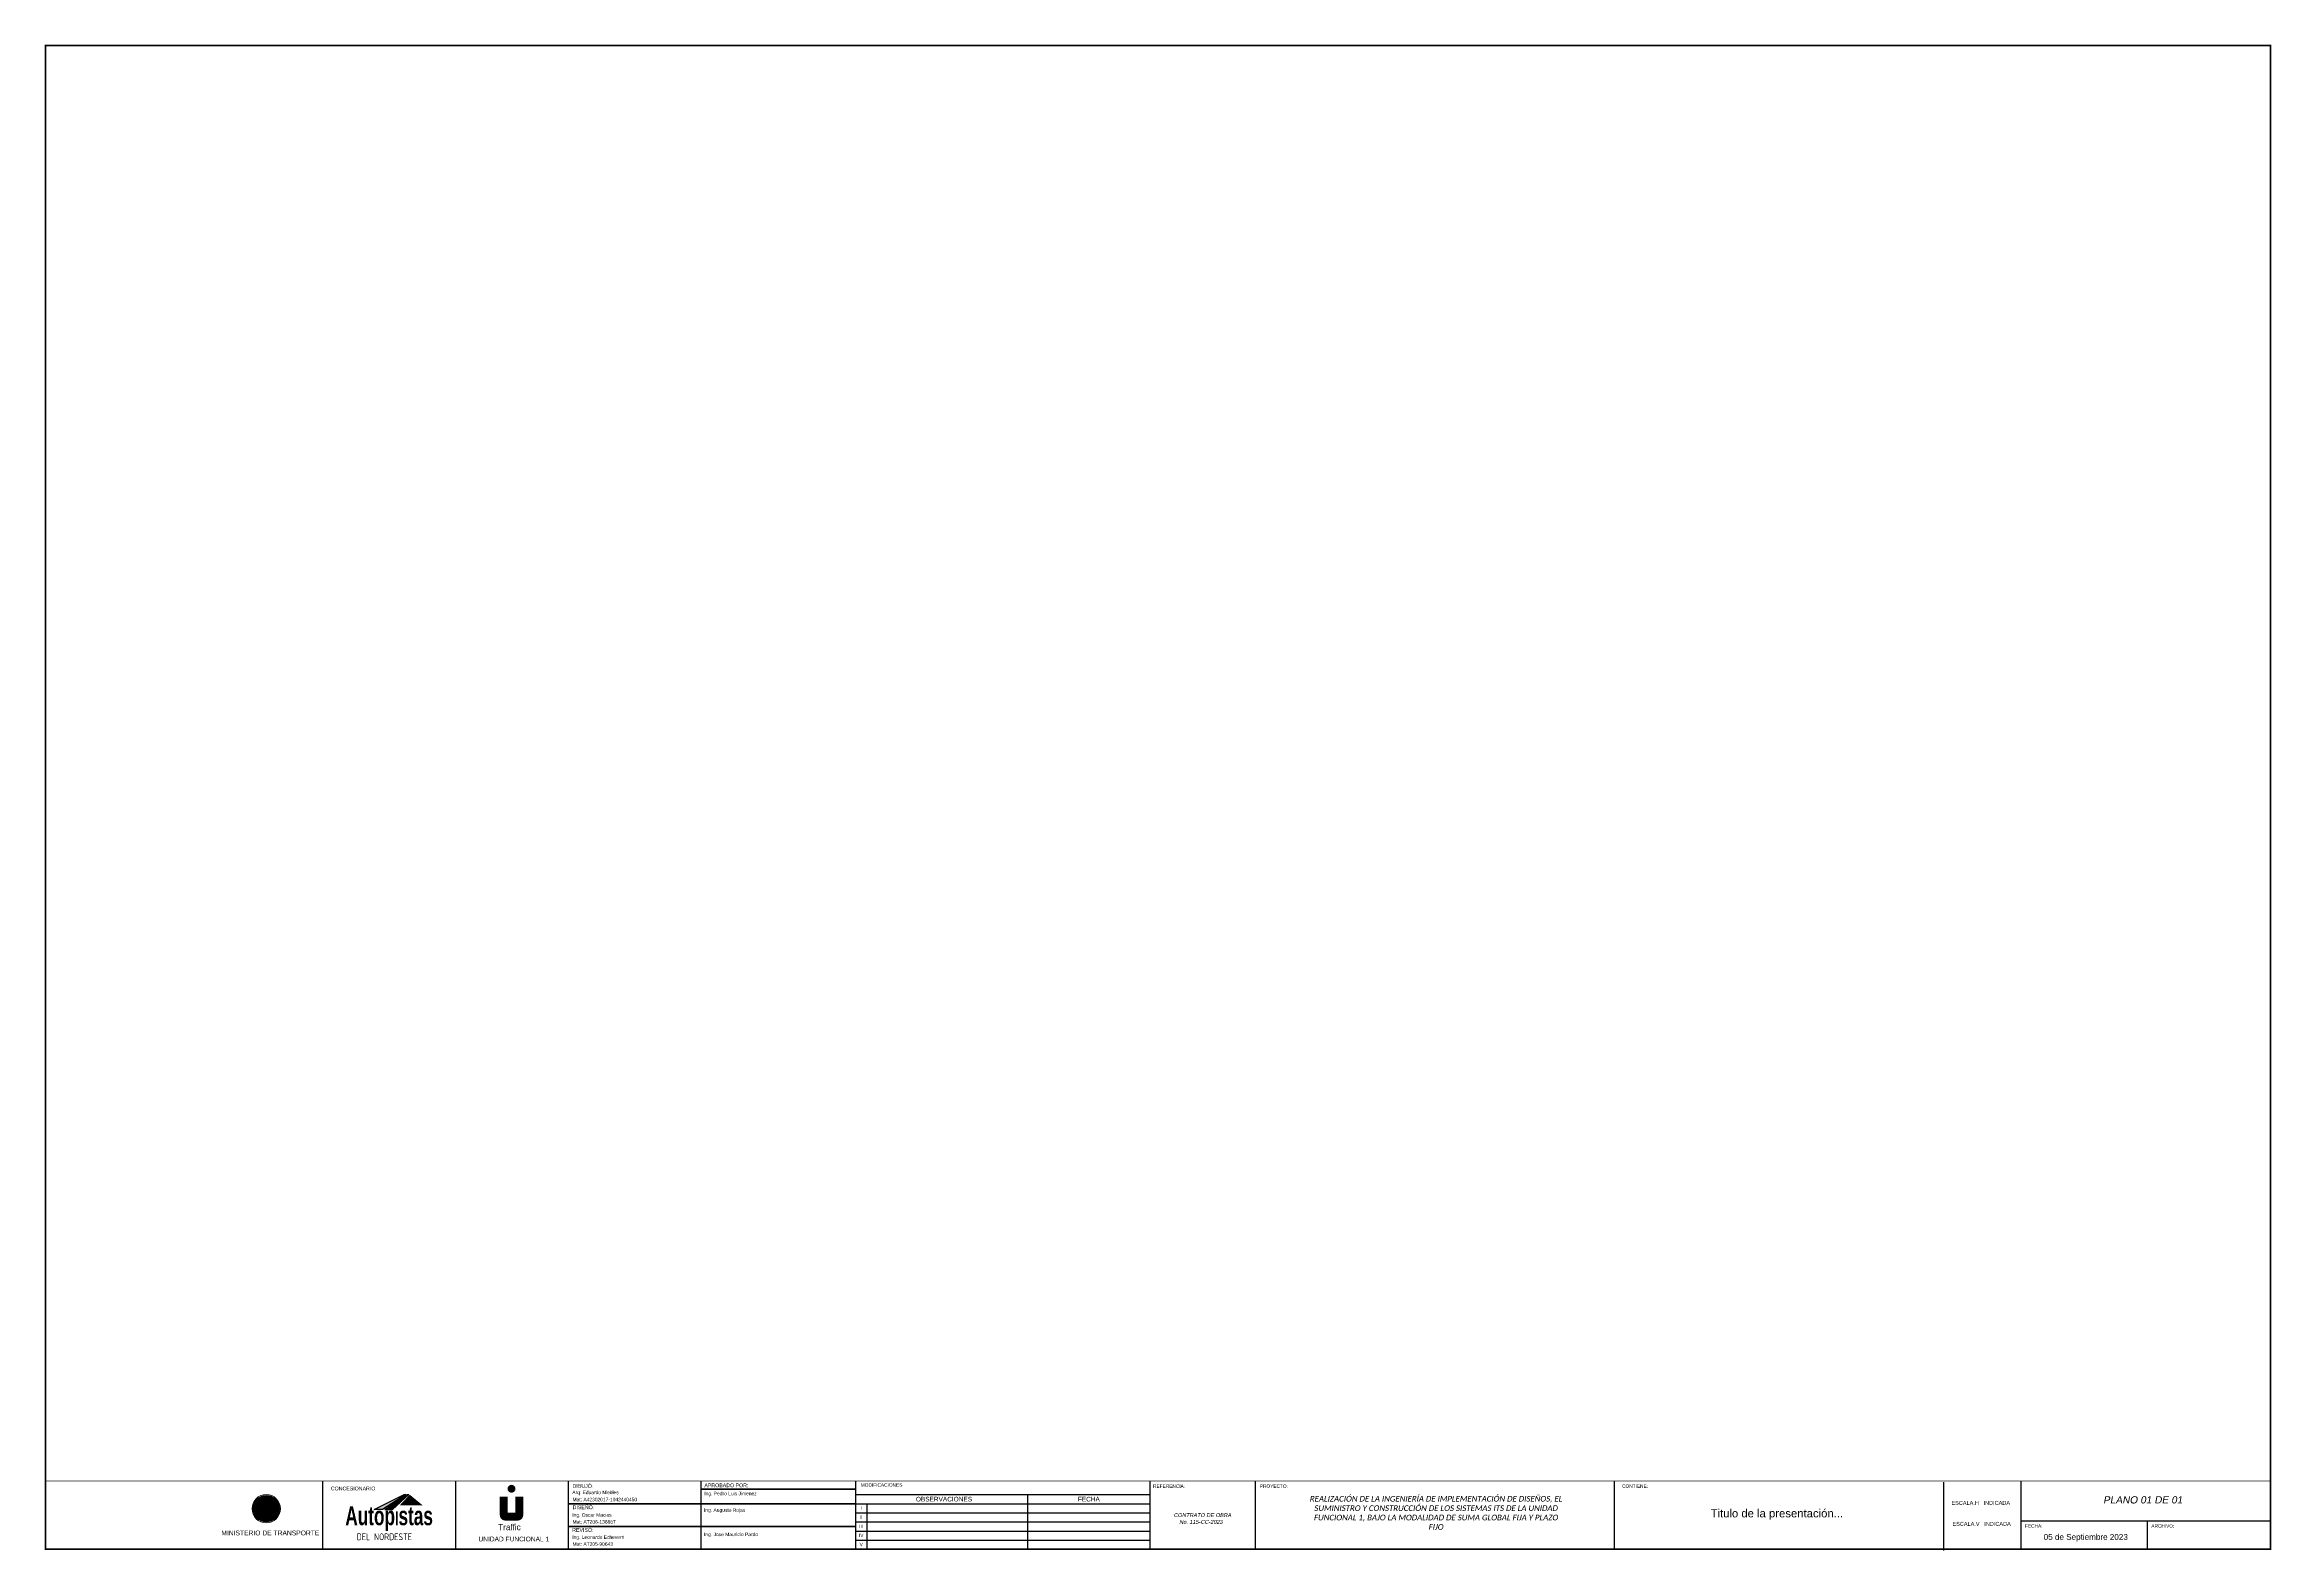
# Paper-space layout 'Layout1' of a CAD drawing. Header units: metres. Extents: x -1 to 985, y 0 to 667.
import ezdxf
from ezdxf.enums import TextEntityAlignment as Align

# ---------------------------------------------------------------- set-up
doc = ezdxf.new("R2010")
doc.units = ezdxf.units.M
for name, color, linetype in [('F_CONT', 7, 'Continuous'), ('FORMATO', 7, 'Continuous'), ('ROTULO_FORMATO', 7, 'Continuous')]:
    doc.layers.add(name, color=color, linetype=linetype)
for name, color, linetype, lineweight in [('Formato delgado', 7, 'Continuous', 25), ('Formato grueso', 7, 'Continuous', 50), ('Rotulo formato', 7, 'Continuous', 15)]:
    doc.layers.add(name, color=color, linetype=linetype, lineweight=lineweight)
doc.styles.add('ARIAL', font='arial.ttf')
doc.styles.add('ITALICT', font='arial.ttf', dxfattribs={"oblique": 10})
doc.styles.add('ROMANS', font='arial.ttf', dxfattribs={"width": 0.75})
doc.styles.get("Standard").update_dxf_attribs({"font": 'arial.ttf'})

psp = doc.layouts.get("Layout1")

# ---------------------------------------------------------------- hatches: boundary and pattern name
at = {"true_color": 0x00ad00}
h = psp.add_hatch(color=94, dxfattribs=at)
h.dxf.hatch_style = 1
h.paths.add_polyline_path([(158.65, 24.55), (157.98, 24.55), (144.7, 17.97), (148.4, 17.97)])
h = psp.add_hatch(color=92)
h.dxf.hatch_style = 1
h.paths.add_polyline_path([(158.65, 24.55), (157.98, 24.55), (145.02, 17.97), (148.4, 17.97)])
h = psp.add_hatch(color=94)
h.dxf.hatch_style = 1
h.paths.add_polyline_path([(159.97, 24.55), (159.27, 24.55), (149.35, 17.97), (152.79, 17.97)])
at = {"true_color": 0x008500}
h = psp.add_hatch(color=96, dxfattribs=at)
h.dxf.hatch_style = 1
h.paths.add_polyline_path([(159.97, 24.55), (159.27, 24.55), (149.35, 17.97), (152.79, 17.97)])
at = {"true_color": 0x58ba48}
h = psp.add_hatch(color=85, dxfattribs=at)
h.dxf.hatch_style = 1
h.paths.add_polyline_path([(203.81, 23.63), (200.34, 23.63), (200.34, 15.48, 0.414214), (202.82, 13.01), (203.79, 13.01), (203.79, 16.52)])
at = {"true_color": 0x03292b}
h = psp.add_hatch(color=158, dxfattribs=at)
h.dxf.hatch_style = 1
h.paths.add_polyline_path([(203.76, 27.1, 1), (207.29, 27.1, 1)])
at = {"true_color": 0x088891}
h = psp.add_hatch(color=134, dxfattribs=at)
h.dxf.hatch_style = 1
h.paths.add_polyline_path([(210.72, 23.63), (207.26, 23.63), (207.26, 16.52), (210.72, 16.52)])
at = {"true_color": 0x03292b}
h = psp.add_hatch(color=158, dxfattribs=at)
h.dxf.hatch_style = 1
h.paths.add_polyline_path([(210.72, 15.48), (210.72, 16.52), (203.81, 16.52), (203.81, 13.01), (208.25, 13.01, 0.414214)])
at = {"layer": 'F_CONT'}
h = psp.add_hatch(color=150, dxfattribs=at)
h.dxf.hatch_style = 1
h.set_gradient(color1=(0, 127, 255), rotation=237, centered=1, one_color=1, tint=1, name='INVHEMISPHERICAL')
h.paths.add_polyline_path([(160.43, 24.48), (155.95, 19.7), (166.28, 19.7)])
at = {"layer": 'FORMATO', "true_color": 0xffff1f}
h = psp.add_hatch(color=2, dxfattribs=at)
h.paths.add_polyline_path([(91.03, 18.28, 1), (102.71, 18.28, 1)])
h.paths.add_polyline_path([(101.66, 21.24), (101.55, 20.79), (100.8, 20.79), (99.35, 14.38), (97.5, 14.38), (98.96, 20.79), (94.35, 20.79), (94.45, 21.24)], flags=16)
h.paths.add_polyline_path([(96.09, 20.34), (94.74, 14.38), (92.89, 14.38), (94.25, 20.34)], flags=16)
h.paths.add_polyline_path([(96.55, 20.34), (98.4, 20.34), (97.04, 14.38), (95.2, 14.38)], flags=16)
at = {"layer": 'Rotulo formato', "ltscale": 0.05}
h = psp.add_hatch(color=256, dxfattribs=at)
h.paths.add_polyline_path([(103.14, 18.28, 1), (90.6, 18.28, 1)])
h.paths.add_polyline_path([(102.71, 18.28, 1), (91.03, 18.28, 1)], flags=16)
h = psp.add_hatch(color=256, dxfattribs=at)
h.paths.add_polyline_path([(96.09, 20.34), (94.25, 20.34), (92.89, 14.38), (94.74, 14.38)])
h.paths.add_polyline_path([(98.4, 20.34), (96.55, 20.34), (95.2, 14.38), (97.04, 14.38)])
h.paths.add_polyline_path([(100.8, 20.79), (101.55, 20.79), (101.66, 21.24), (94.45, 21.24), (94.35, 20.79), (98.96, 20.79), (97.5, 14.38), (99.35, 14.38)])

# ---------------------------------------------------------------- linework, layer by layer
for points in [[(-0.98, 666.49), (984.89, 666.49), (984.89, 0.3), (-0.98, 0.3)], [(-0.98, 666.49), (984.89, 666.49), (984.89, 0.3), (-0.98, 0.3)], [(144.7, 17.97), (157.98, 24.55), (158.65, 24.55), (148.4, 17.97)]]:
    psp.add_lwpolyline(points, close=True)
at = {"ltscale": 5}
psp.add_lwpolyline([(289.61, 0.37), (289.61, 30.61)], dxfattribs=at)
at = {"color": 7}
psp.add_lwpolyline([(144.7, 17.97), (157.98, 24.55), (158.65, 24.55), (148.4, 17.97)], close=True, dxfattribs=at)
for points in [[(149.35, 17.97), (152.79, 17.97), (159.97, 24.55)], [(149.35, 17.97), (159.27, 24.55), (159.97, 24.55)]]:
    psp.add_lwpolyline(points, dxfattribs=at)
for points in [[(149.35, 17.97), (152.79, 17.97), (159.97, 24.55)], [(149.35, 17.97), (159.27, 24.55), (159.97, 24.55)]]:
    psp.add_lwpolyline(points)
at = {"layer": 'F_CONT', "linetype": 'Continuous', "const_width": 0.756, "flags": 128}
psp.add_lwpolyline([(984.88, 30.53), (984.89, 666.49), (-0.98, 666.49), (-0.98, 30.53), (-0.98, 0.3), (984.89, 0.3)], close=True, dxfattribs=at)
at = {"layer": 'F_CONT', "const_width": 0.378, "flags": 128}
psp.add_lwpolyline([(-0.98, 30.53), (984.89, 30.53), (984.89, 0.3), (-0.98, 0.3)], close=True, dxfattribs=at)
at = {"layer": 'Formato delgado'}
for p, q in [((363, 20.45), (363, 0.3)), ((434.15, 24.49), (434.15, 0.3))]:
    psp.add_line(p, q, dxfattribs=at)
for points in [[(357.96, 24.49), (488.3, 24.49)], [(357.96, 20.45), (488.3, 20.45)], [(357.96, 16.42), (488.3, 16.42)], [(357.96, 12.39), (488.3, 12.39)], [(357.96, 8.36), (488.3, 8.36)], [(357.96, 4.33), (488.3, 4.33)]]:
    psp.add_lwpolyline(points, dxfattribs=at)
at = {"layer": 'Formato grueso', "lineweight": 30}
for p, q in [((121.82, 30.53), (121.82, 0.3)), ((180.9, 0.3), (180.9, 30.53)), ((230.83, 0.3), (230.83, 30.53)), ((357.96, 30.53), (357.96, 0.3)), ((488.3, 30.53), (488.3, 0.3)), ((535.04, 30.53), (535.04, 0.3)), ((694.04, 30.53), (694.04, 0.3)), ((839.9, 30.01), (839.9, -0.23)), ((874.25, 30.53), (874.25, 0.3)), ((874.25, 12.89), (984.89, 12.89)), ((930.19, 12.89), (930.19, 0.3))]:
    psp.add_line(p, q, dxfattribs=at)
at = {"layer": 'Formato grueso'}
for p, q in [((230.83, 20.48), (357.96, 20.48)), ((289.61, 26.89), (357.96, 26.89)), ((230.83, 10.43), (357.96, 10.43))]:
    psp.add_line(p, q, dxfattribs=at)
at = {"layer": 'Rotulo formato', "ltscale": 0.05}
psp.add_lwpolyline([(94.35, 20.79), (98.96, 20.79), (97.5, 14.38), (99.35, 14.38), (100.8, 20.79), (101.55, 20.79), (101.66, 21.24), (94.45, 21.24), (94.35, 20.79)], dxfattribs=at)
for radius in [6.27, 5.84]:
    psp.add_circle((96.87, 18.28), radius, dxfattribs=at)

# ---------------------------------------------------------------- texts
at = {"color": 7, "attachment_point": 1, "style": 'ARIAL'}
for s, width, insert, char_height in [('{\\fArial Narrow|b1|i0|c0|p34;\\W0.8;Autop\\H0.73333x;I\\H1.3636x;stas}', 406.594, (131.91, 19.27), 8.3161), ('{\\fGENISO|b1|i0|c0|p2;\\W0.9;DEL NORDESTE}', 742.9871, (136.93, 7.32), 2.9938)]:
    psp.add_mtext_dynamic_manual_height_columns(s, width=width, gutter_width=771.44, heights=[0], dxfattribs=dict(at, insert=insert, char_height=char_height))
at = {"color": 158, "true_color": 0x022021, "insert": (199.66, 11.43), "char_height": 2.68212, "attachment_point": 1}
psp.add_mtext_dynamic_manual_height_columns('{\\fArtifakt Element Black|b0|i0|c0|p34;Tr\\fBerlin Sans FB Demi|b0|i0|c0|p34;a\\fArtifakt Element Black|b0|i0|c0|p34;ffic}', width=7.3191, gutter_width=13.41, heights=[0], dxfattribs=at)
at = {"layer": 'FORMATO', "color": 7, "style": 'ARIAL'}
for s, p in [('OBSERVACIONES ', (384.69, 21.48)), ('FECHA', (456.46, 21.48))]:
    psp.add_text(s, height=2.054, dxfattribs=at).set_placement(p)
at = {"layer": 'Rotulo formato', "lineweight": 9}
for s, height, style, p in [('DIBUJÓ:', 1.672, 'ROMANS', (232.56, 27.53)), ('CONCESIONARIO', 1.663, 'ROMANS', (125.48, 26.39)), ('Arq. Eduardo Niebles', 1.548, 'ROMANS', (232.46, 24.71)), ('Mat: A42302017-1042440450', 1.548, 'ROMANS', (232.58, 21.56)), ('DISEÑÓ:', 1.672, 'ROMANS', (232.59, 18.06)), ('APROBADO POR:', 1.663, 'ROMANS', (290.99, 27.79)), ('Ing. Pedro Luis Jimenez ', 1.548, 'ROMANS', (290.96, 24.22)), ('MODIFICACIONES', 1.5118, 'ROMANS', (360.3, 28.03)), ('REFERENCIA:', 1.5118, 'ROMANS', (489.77, 27.51)), ('PROYECTO:', 1.512, 'ROMANS', (537.08, 27.51)), ('CONTIENE:', 1.512, 'ROMANS', (697.56, 27.51)), ('ESCALA.H   INDICADA', 1.762, 'ITALICT', (843.47, 19.97)), ('REVISÓ:', 1.672, 'ROMANS', (232.4, 8.01)), ('Ing. Oscar Macias', 1.548, 'ROMANS', (232.46, 14.74)), ('Mat: AT206-138867', 1.548, 'ROMANS', (232.58, 11.66)), ('Ing. Augusto Rojas ', 1.548, 'ROMANS', (290.83, 16.88)), ('ESCALA.V   INDICADA', 1.762, 'ITALICT', (843.92, 10.68)), ('FECHA:', 1.512, 'ROMANS', (876.09, 9.87)), ('ARCHIVO:', 1.512, 'ROMANS', (932.03, 9.87)), ('UNIDAD FUNCIONAL 1', 2.0907, 'ROMANS', (190.9, 3.8)), ('Ing. Leonardo Echeverri', 1.548, 'ROMANS', (232.46, 4.91)), ('Mat: AT205-90643', 1.548, 'ROMANS', (232.58, 1.84)), ('Ing. Jose Mauricio Pardo', 1.548, 'ROMANS', (290.83, 6.12)), ('05 de Septiembre 2023', 2.568, 'ITALICT', (884.35, 4.47))]:
    psp.add_text(s, height=height, dxfattribs=dict(at, style=style)).set_placement(p)
at = {"layer": 'Rotulo formato', "lineweight": 9, "style": 'ITALICT', "oblique": 10}
psp.add_text('PLANO 01 DE 01', height=3.21, dxfattribs=at).set_placement((910.71, 20.58))
at = {"layer": 'Rotulo formato', "lineweight": 9, "style": 'ROMANS'}
for s, height, p in [('III', 1.512, (360.48, 9.73)), ('II', 1.512, (360.48, 13.76)), ('I', 1.51, (360.48, 17.79)), ('IV', 1.512, (360.48, 5.7)), ('V', 1.51, (360.48, 1.66))]:
    psp.add_text(s, height=height, dxfattribs=at).set_placement(p, align=Align.CENTER)
at = {"layer": 'Rotulo formato', "lineweight": 9, "style": 'ITALICT', "oblique": 10, "width": 1.015427}
for s, p in [('CONTRATO DE OBRA ', (498.92, 14.57)), ('No. 115-CC-2023', (501.36, 11.56))]:
    psp.add_text(s, height=1.7294, dxfattribs=at).set_placement(p)
at = {"layer": 'Rotulo formato', "lineweight": 9, "style": 'ITALICT'}
psp.add_text('Titulo de la presentación...', height=3.5838, dxfattribs=at).set_placement((766.13, 16.23), align=Align.MIDDLE_CENTER)
at = {"layer": 'Rotulo formato', "insert": (558.81, 23.93), "char_height": 2.49807, "attachment_point": 1, "style": 'ITALICT'}
psp.add_mtext_dynamic_manual_height_columns('\\pxqc;{\\fCalibri|b0|i0|c0|p34;REALIZACIÓN DE LA INGENIERÍA DE IMPLEMENTACIÓN DE DISEÑOS, EL SUMINISTRO Y CONSTRUCCIÓN DE LOS SISTEMAS ITS DE LA UNIDAD FUNCIONAL 1, BAJO LA MODALIDAD DE SUMA GLOBAL FIJA Y PLAZO FIJO}', width=112.3998, gutter_width=1063621.22, heights=[0], dxfattribs=at)
at = {"layer": 'ROTULO_FORMATO', "color": 7, "style": 'ARIAL'}
psp.add_text('MINISTERIO DE TRANSPORTE', height=2.1272, dxfattribs=at).set_placement((76.98, 6.46))

doc.saveas('drawing.dxf')
